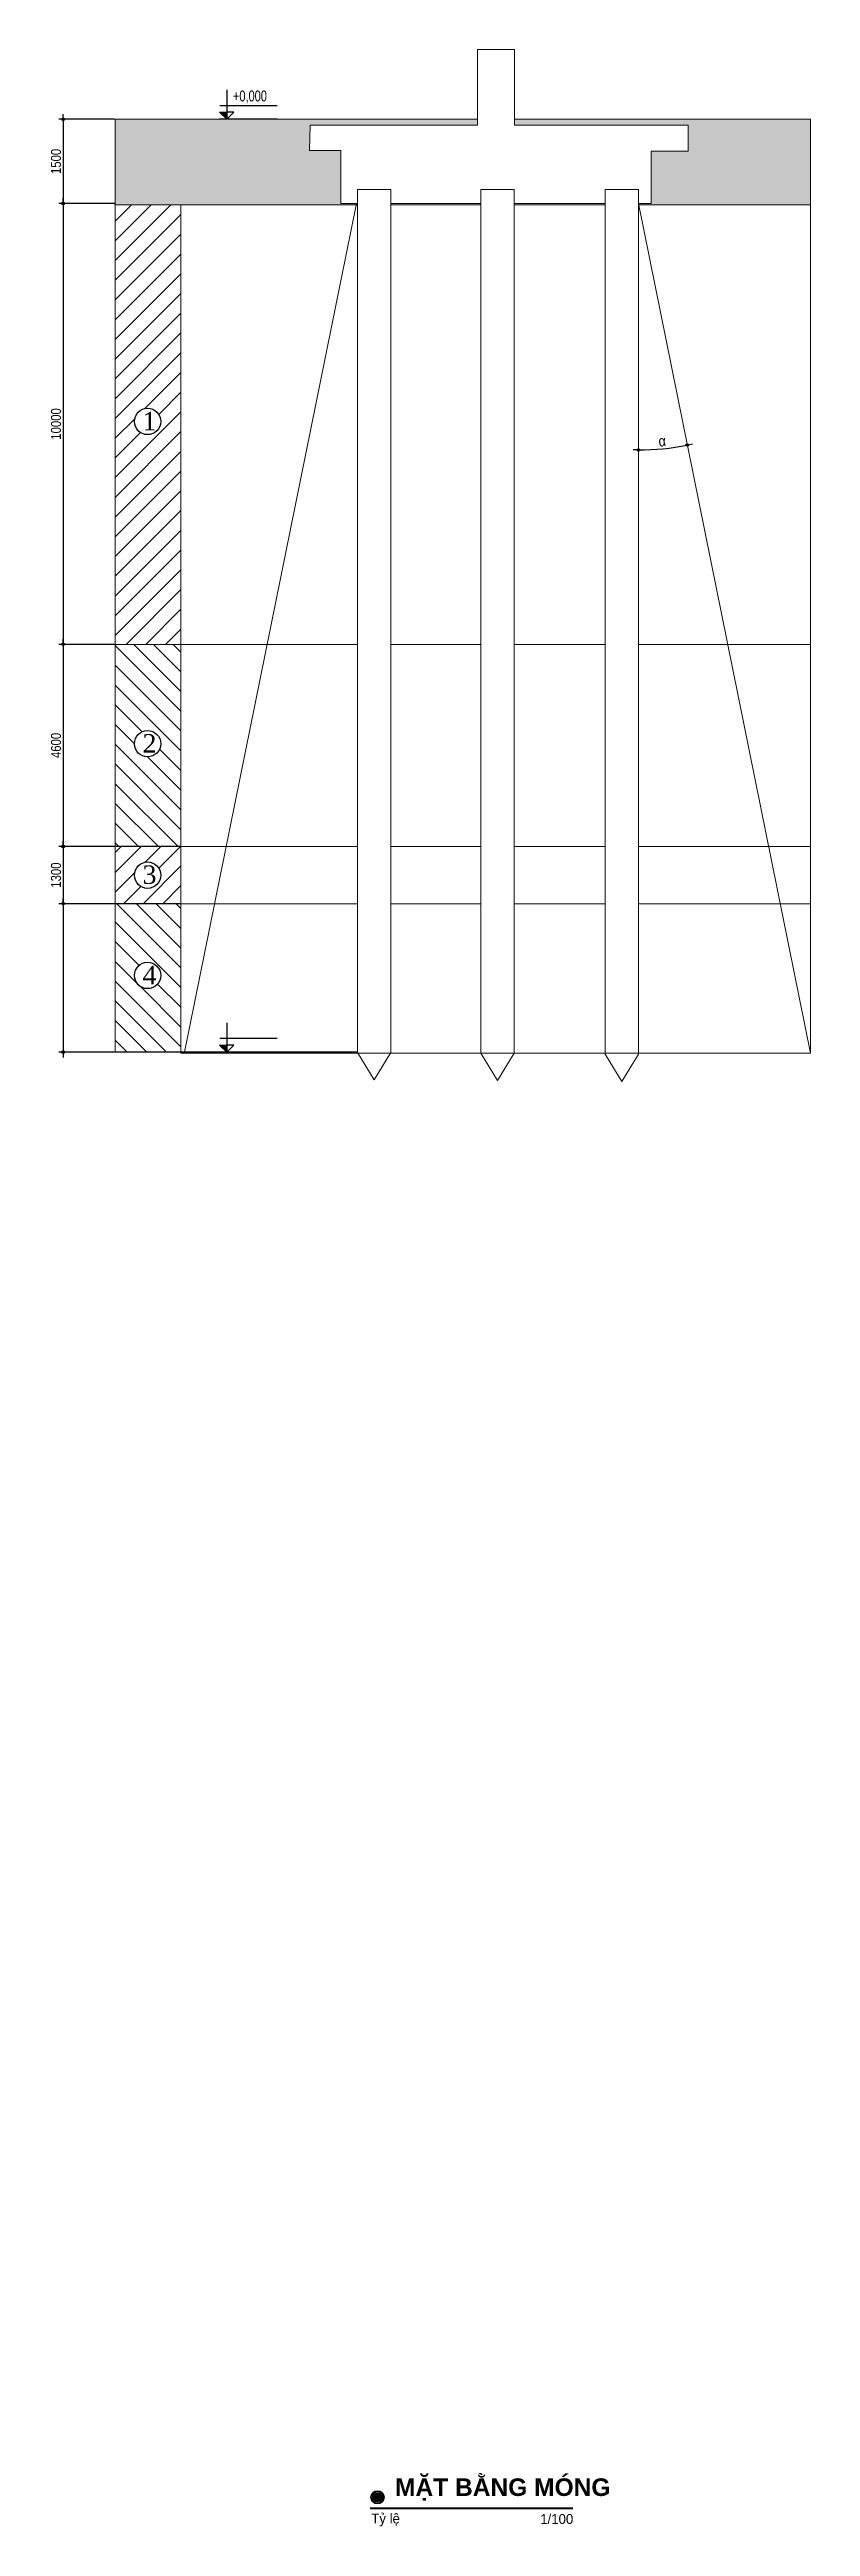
# Model space of a CAD drawing. Extents: x -79995 to 347433, y -157641 to 104789.
# Drawn here: x 226421 to 243740, y 26916 to 83267 of the extents above; entities that cross this region are included whole.
import ezdxf

# ---------------------------------------------------------------- set-up
doc = ezdxf.new("R2010")
doc.units = 0
doc.layers.get('0').update_dxf_attribs({"color": 255, "linetype": 'CONTINUOUS'})
doc.layers.get('DEFPOINTS').update_dxf_attribs({"linetype": 'CONTINUOUS'})
doc.layers.add('DIM', color=1, linetype='CONTINUOUS')
doc.layers.add('TEXT', color=7, linetype='CONTINUOUS')
doc.layers.add('NÉT THẤY KC', color=7, linetype='CONTINUOUS', lineweight=20)
doc.layers.add('TEXT NHỎ KC Dim - Ghi chú', color=3, linetype='CONTINUOUS', lineweight=18)
doc.styles.add('HEL-CONDENSE', font='')
doc.styles.get("Standard").update_dxf_attribs({"font": '', "height": 25})
doc.styles.add('SWISS-CONDENSE', font='')
doc.styles.add('vntimeh.shx', font='', dxfattribs={"width": 0.75})
doc.styles.get('HEL-CONDENSE').set_extended_font_data('VNI-Helve-Condense')
doc.styles.get('Standard').set_extended_font_data('VNI-Helve-Condense')
doc.styles.get('SWISS-CONDENSE').set_extended_font_data('VNI-Swiss-Condense')
doc.styles.get('vntimeh.shx').set_extended_font_data('TCVN-VnTimeH')
doc.dimstyles.new('D100', dxfattribs={"dimtxt": 225, "dimasz": 1.2, "dimexe": 100, "dimexo": 0, "dimgap": 50, "dimtad": 1, "dimdec": 0, "dimzin": 13, "dimdsep": 46, "dimtxsty": 'HEL-CONDENSE', "dimblk": 'D50', "dimcen": 0, "dimclrd": 1, "dimclre": 1, "dimclrt": 7, "dimadec": 0, "dimazin": 0, "dimtfac": 1, "dimtdec": 0, "dimtmove": 0, "dimatfit": 3, "dimldrblk": 'D50', "dimfxl": 1, "dimtolj": 1, "dimtzin": 13, "dimarcsym": 0})

msp = doc.modelspace()

# ---------------------------------------------------------------- texts
at = {"layer": 'TEXT', "color": 7, "linetype": 'Continuous', "ltscale": 100, "char_height": 420, "width": 740.13018, "attachment_point": 5}
for s, insert in [('{\\fTimes New Roman|b0|i0|c0|p18;1}', (228696.889, 74814.326)), ('{\\fTimes New Roman|b0|i0|c0|p18;2}', (228696.889, 67483.299)), ('{\\fTimes New Roman|b0|i0|c0|p18;3}', (228696.889, 64492.679)), ('{\\fTimes New Roman|b0|i0|c0|p18;4}', (228696.889, 62210.818))]:
    msp.add_mtext(s, dxfattribs=dict(at, insert=insert))
at = {"layer": 'TEXT', "color": 7, "insert": (234284.495, 28009.892), "char_height": 400, "attachment_point": 1, "style": 'SWISS-CONDENSE'}
msp.add_mtext('{\\fArial|b1|i0|c0|p34;MẶT BẰNG MÓNG}', dxfattribs=at)
at = {"layer": 'TEXT', "color": 7, "linetype": 'ByBlock', "char_height": 225, "attachment_point": 1, "style": 'SWISS-CONDENSE'}
for s, insert in [('{\\fVNI-Avo|b0|i0|c0|p2;Tyû leä}', (233743.538, 27208.782)), ('{\\fVNI-Avo|b0|i0|c0|p2;1/100}', (237588.635, 27198.808))]:
    msp.add_mtext(s, dxfattribs=dict(at, insert=insert))

# ---------------------------------------------------------------- blocks, each defined once
blk = doc.blocks.new('D50')
at = {"layer": 'DIM'}
blk.add_hatch(color=256, dxfattribs=at).paths.add_polyline_path([(25, 0, 1), (-25, 0, 1)])
blk.add_line((25, 0), (100, 0), dxfattribs=at)
blk.add_circle((0, 0), 25, dxfattribs=at)
blk = doc.blocks.new('*D1920')
at = {"layer": 'DEFPOINTS', "color": 0, "transparency": 16777216}
for p in [(227898, 81680), (226734, 79764), (227898, 79764)]:
    blk.add_point(p, dxfattribs=at)
at = {"layer": 'DIM', "color": 1, "lineweight": -2, "transparency": 16777216}
for p, q in [((227898, 81680), (226634, 81680)), ((226734, 81678), (226734, 79765)), ((227898, 79764), (226634, 79764))]:
    blk.add_line(p, q, dxfattribs=at)
at = {"layer": 'DIM', "color": 1, "lineweight": -2, "transparency": 16777216, "xscale": 1.199999999999999, "yscale": 1.199999999999999, "zscale": 1.199999999999999}
for p, rotation in [((226734, 81680), 90), ((226734, 79764), 270)]:
    blk.add_blockref('D50', p, dxfattribs=dict(at, rotation=rotation))
at = {"layer": 'DIM', "color": 7, "transparency": 16777216, "insert": (226569, 80722), "char_height": 225, "attachment_point": 5, "rotation": 90, "style": 'HEL-CONDENSE'}
blk.add_mtext('\\A1;1500', dxfattribs=at)
blk = doc.blocks.new('*D1921')
at = {"layer": 'DEFPOINTS', "color": 0, "transparency": 16777216}
for p in [(227898, 79764), (226734, 69735), (227898, 69735)]:
    blk.add_point(p, dxfattribs=at)
at = {"layer": 'DIM', "color": 1, "lineweight": -2, "transparency": 16777216}
for p, q in [((227898, 79764), (226634, 79764)), ((226734, 79763), (226734, 69736)), ((227898, 69735), (226634, 69735))]:
    blk.add_line(p, q, dxfattribs=at)
at = {"layer": 'DIM', "color": 1, "lineweight": -2, "transparency": 16777216, "xscale": 1.199999999999999, "yscale": 1.199999999999999, "zscale": 1.199999999999999}
for p, rotation in [((226734, 79764), 90), ((226734, 69735), 270)]:
    blk.add_blockref('D50', p, dxfattribs=dict(at, rotation=rotation))
at = {"layer": 'DIM', "color": 7, "transparency": 16777216, "insert": (226569, 74749), "char_height": 225, "attachment_point": 5, "rotation": 90, "style": 'HEL-CONDENSE'}
blk.add_mtext('\\A1;10000', dxfattribs=at)
blk = doc.blocks.new('ct')
blk.add_hatch(color=256).paths.add_polyline_path([(0, 0), (-1.61, 1.6), (0, 1.6)])
at = {"ltscale": 50}
h = blk.add_hatch(dxfattribs=at)
h.set_pattern_fill('ANSI31', color=8, scale=1.406, style=0)
h.paths.add_polyline_path([(0, 1.6), (0, 0), (1.61, 1.6)])
at = {"color": 8, "ltscale": 50}
for p, q in [((11.56, 0), (-1.64, 0)), ((-1.59, 3.14), (11.47, 3.14))]:
    blk.add_line(p, q, dxfattribs=at)
for points in [[(0, 6.69), (0, 0)], [(0, 0), (-1.61, 1.6), (0, 1.6)], [(0, 0), (1.61, 1.6), (0, 1.6)]]:
    blk.add_lwpolyline(points, dxfattribs=at)
at = {"color": 3, "style": 'vntimeh.shx', "width": 0.75}
blk.add_attdef('CT', (1.41, 4.07), '', height=2, dxfattribs=at)
blk = doc.blocks.new('*D1922')
at = {"layer": 'DEFPOINTS', "color": 0, "transparency": 16777216}
for p in [(227898, 69735), (226734, 65135), (229412, 65135)]:
    blk.add_point(p, dxfattribs=at)
at = {"layer": 'DIM', "color": 1, "lineweight": -2, "transparency": 16777216}
for p, q in [((227898, 69735), (226634, 69735)), ((226734, 69733), (226734, 65136)), ((229412, 65135), (226634, 65135))]:
    blk.add_line(p, q, dxfattribs=at)
at = {"layer": 'DIM', "color": 1, "lineweight": -2, "transparency": 16777216, "xscale": 1.199999999999999, "yscale": 1.199999999999999, "zscale": 1.199999999999999}
for p, rotation in [((226734, 69735), 90), ((226734, 65135), 270)]:
    blk.add_blockref('D50', p, dxfattribs=dict(at, rotation=rotation))
at = {"layer": 'DIM', "color": 7, "transparency": 16777216, "insert": (226569, 67435), "char_height": 225, "attachment_point": 5, "rotation": 90, "style": 'HEL-CONDENSE'}
blk.add_mtext('\\A1;4600', dxfattribs=at)
blk = doc.blocks.new('*D1923')
at = {"layer": 'DEFPOINTS', "color": 0, "transparency": 16777216}
for p in [(229412, 65135), (226734, 63835), (229412, 63835)]:
    blk.add_point(p, dxfattribs=at)
at = {"layer": 'DIM', "color": 1, "lineweight": -2, "transparency": 16777216}
for p, q in [((229412, 65135), (226634, 65135)), ((226734, 65133), (226734, 63836)), ((229412, 63835), (226634, 63835))]:
    blk.add_line(p, q, dxfattribs=at)
at = {"layer": 'DIM', "color": 1, "lineweight": -2, "transparency": 16777216, "xscale": 1.199999999999999, "yscale": 1.199999999999999, "zscale": 1.199999999999999}
for p, rotation in [((226734, 65135), 90), ((226734, 63835), 270)]:
    blk.add_blockref('D50', p, dxfattribs=dict(at, rotation=rotation))
at = {"layer": 'DIM', "color": 7, "transparency": 16777216, "insert": (226569, 64485), "char_height": 225, "attachment_point": 5, "rotation": 90, "style": 'HEL-CONDENSE'}
blk.add_mtext('\\A1;1300', dxfattribs=at)
blk = doc.blocks.new('*D1924')
at = {"layer": 'DEFPOINTS', "color": 0, "transparency": 16777216}
for p in [(229412, 63835), (226734, 60458), (233423, 60458)]:
    blk.add_point(p, dxfattribs=at)
at = {"layer": 'DIM', "color": 1, "lineweight": -2, "transparency": 16777216}
for p, q in [((229412, 63835), (226634, 63835)), ((226734, 63833), (226734, 60459)), ((233423, 60458), (226634, 60458))]:
    blk.add_line(p, q, dxfattribs=at)
at = {"layer": 'DIM', "color": 1, "lineweight": -2, "transparency": 16777216, "xscale": 1.199999999999999, "yscale": 1.199999999999999, "zscale": 1.199999999999999}
for p, rotation in [((226734, 63835), 90), ((226734, 60458), 270)]:
    blk.add_blockref('D50', p, dxfattribs=dict(at, rotation=rotation))
blk = doc.blocks.new('*D1925')
at = {"layer": 'DEFPOINTS', "color": 0, "transparency": 16777216}
for p in [(239823, 80084), (239823, 79764), (240197, 74171), (239823, 60408), (243740, 60436)]:
    blk.add_point(p, dxfattribs=at)
at = {"layer": 'DIM', "color": 1, "lineweight": -2, "transparency": 16777216}
blk.add_arc((239823, 79764), 5606, 270.0123, 281.444, dxfattribs=at)
at = {"layer": 'DIM', "color": 1, "lineweight": -2, "transparency": 16777216, "xscale": 1.199999999999999, "yscale": 1.199999999999999, "zscale": 1.199999999999999}
for p, rotation in [((239823, 74158), 180.0061325039766), ((240937, 74270), 11.45009754887181)]:
    blk.add_blockref('D50', p, dxfattribs=dict(at, rotation=rotation))
at = {"layer": 'DIM', "color": 7, "transparency": 16777216, "insert": (240365, 74359), "char_height": 225, "attachment_point": 5, "rotation": 5.7281, "style": 'HEL-CONDENSE'}
blk.add_mtext('\\A1;{\\H1.08333x;\\C0;α}', dxfattribs=at)

# ---------------------------------------------------------------- dimensions: what is measured, and where the dimension line sits
at = {"layer": 'DIM'}
for base, p1, p2, text, picture, middle in [((226733.628, 79763.939), (227897.652, 81679.636), (227897.652, 79763.939), '1500', '*D1920', (226568.728, 80721.787)), ((226733.628, 69734.63), (227897.652, 79763.939), (227897.652, 69734.63), '10000', '*D1921', (226568.728, 74749.285)), ((226733.628, 60458.094), (229411.91, 63834.63), (233423.34, 60458.094), ' ', '*D1924', (226733.628, 62146.362))]:
    dim = msp.add_linear_dim(base=base, p1=p1, p2=p2, angle=90, text=text, dimstyle='D100', override={"dimtmove": 1}, dxfattribs=at)
    dim.commit()
    dim.dimension.update_dxf_attribs({"geometry": picture, "text_midpoint": middle})
dim = msp.add_angular_dim_2l(base=(240196.601, 74170.605), line1=((239823.255, 79763.939), (243740.155, 60436.194)), line2=((239823.255, 80083.901), (239823.255, 60408.271)), text='{\\H1.08333x;\\C0;α}', dimstyle='D100', override={"dimtmove": 1}, dxfattribs=at)
dim.commit()
dim.dimension.update_dxf_attribs({"geometry": '*D1925', "text_midpoint": (240365.403, 74359.152)})
for base, p1, p2, picture, middle in [((226733.628, 65134.63), (227897.652, 69734.63), (229411.91, 65134.63), '*D1922', (226568.728, 67434.63)), ((226733.628, 63834.63), (229411.91, 65134.63), (229411.91, 63834.63), '*D1923', (226568.728, 64484.63))]:
    dim = msp.add_linear_dim(base=base, p1=p1, p2=p2, angle=90, dimstyle='D100', override={"dimtmove": 1}, dxfattribs=at)
    dim.commit()
    dim.dimension.update_dxf_attribs({"geometry": picture, "text_midpoint": middle})

# ---------------------------------------------------------------- hatches: boundary and pattern name
at = {"layer": 'DIM', "linetype": 'ByBlock'}
msp.add_hatch(color=1, dxfattribs=at).paths.add_polyline_path([(233991.026, 27579.415, 1), (233781.986, 27579.415, 1)])
at = {"layer": 'TEXT NHỎ KC Dim - Ghi chú'}
h = msp.add_hatch(dxfattribs=at)
h.set_pattern_fill('AR-BRELM', color=256)
h.set_pattern_definition([(0, (-23868.88, 0), (0, 135.484), [193.675, -9.525]), (0, (-23868.88, 57.15), (0, 135.484), [193.675, -9.525]), (0, (-23818.08, 67.74), (0, 135.484), [92.075, -9.525]), (0, (-23818.08, 124.89), (0, 135.484), [92.075, -9.525]), (90, (-23868.88, 0), (-203.2, 1e-14), [57.15, -78.334]), (90, (-23878.4, 0), (-203.2, 1e-14), [57.15, -78.334]), (90, (-23818.08, 67.74), (-101.6, 6e-15), [57.15, -78.334]), (90, (-23827.61, 67.74), (-101.6, 6e-15), [57.15, -78.334])])
h.paths.add_polyline_path([(233050.159, 80968.29), (232341.094, 80968.29), (232350.367, 81546.996), (236160.768, 81546.996), (236160.768, 81679.636), (229411.91, 81679.636), (227917.276, 81679.636), (227917.276, 79734.63), (233403.436, 79734.63), (233409.382, 79763.939), (233050.159, 79763.939)])
h.paths.add_polyline_path([(243740.155, 81679.636), (237003.621, 81679.636), (237003.621, 81546.996), (240954.498, 81546.996), (240954.498, 80954.128), (240111.645, 80954.128), (240111.645, 79763.939), (239823.255, 79763.939), (239829.194, 79734.63), (243740.155, 79734.63)])
h = msp.add_hatch(dxfattribs=at)
h.set_pattern_fill('ANSI31', color=256, scale=100)
h.set_pattern_definition([(45, (-23868.88, 0), (-224.5064, 224.5064), [])])
h.paths.add_polyline_path([(229411.91, 65134.63), (227917.276, 65134.63), (227917.276, 63834.63), (229411.91, 63834.63)])
h.paths.add_polyline_path([(228953.64, 64484.016, -1), (228353.64, 64484.016, -1)], flags=16)
h.paths.add_polyline_path([(229411.91, 79734.63), (227917.276, 79734.63), (227917.276, 69734.63), (229411.91, 69734.63)])
h.paths.add_polyline_path([(228953.64, 74805.662, -1), (228353.64, 74805.662, -1)], flags=16)
h.paths.add_polyline_path([(228438.363, 74365.18), (228958.443, 74365.18), (228958.443, 75261.957), (228438.363, 75261.957)], flags=24)
h.paths.add_polyline_path([(228450.021, 64047.167), (228970.101, 64047.167), (228970.101, 64943.945), (228450.021, 64943.945)], flags=24)
h = msp.add_hatch(dxfattribs=at)
h.set_pattern_fill('ANSI31', color=256, scale=100, angle=90)
h.set_pattern_definition([(135, (-23868.88, 0), (-224.5064, -224.5064), [])])
h.paths.add_polyline_path([(229411.91, 69734.63), (227917.276, 69734.63), (227917.276, 65134.63), (229411.91, 65134.63)])
h.paths.add_polyline_path([(228353.64, 67474.636, -1), (228953.64, 67474.636, -1)], flags=16)
h.paths.add_polyline_path([(229411.91, 63834.63), (227917.276, 63834.63), (227917.276, 60458.094), (229411.91, 60458.094)])
h.paths.add_polyline_path([(228953.64, 62202.154, -1), (228353.64, 62202.154, -1)], flags=16)
h.paths.add_polyline_path([(228443.057, 67034.154), (228963.136, 67034.154), (228963.136, 67930.931), (228443.057, 67930.931)], flags=24)
h.paths.add_polyline_path([(228442.754, 61761.672), (228962.833, 61761.672), (228962.833, 62658.45), (228442.754, 62658.45)], flags=24)

# ---------------------------------------------------------------- linework, layer by layer
at = {"layer": 'NÉT THẤY KC'}
for p, q in [((233409.382, 79763.939), (229492.482, 60458.094)), ((239823.255, 79763.939), (243740.155, 60436.194))]:
    msp.add_line(p, q, dxfattribs=at)
for points in [[(232350.367, 81546.996), (236160.768, 81546.996), (236160.768, 83267.292), (237003.621, 83267.292), (237003.621, 81546.996), (240954.498, 81546.996), (240954.498, 80954.128), (240111.645, 80954.128), (240111.645, 79763.939), (239823.255, 79763.939)], [(233426.942, 79763.939), (233050.159, 79763.939), (233050.159, 80968.29), (232341.094, 80968.29), (232350.367, 81546.996)], [(233426.942, 60458.066), (233426.942, 80083.901), (234186.67, 80083.901), (234186.67, 60452.151)], [(236236.455, 60436.194), (236236.455, 80083.901), (236996.182, 80083.901), (236996.182, 60430.28)], [(239063.527, 60414.186), (239063.527, 80083.901), (239823.255, 80083.901), (239823.255, 60408.271)], [(236236.455, 79763.939), (234186.67, 79763.939)], [(234186.67, 79763.939), (236236.455, 79763.939)], [(236236.455, 79763.939), (234186.67, 79763.939)], [(239063.527, 79763.939), (236996.182, 79763.939)], [(236996.182, 79763.939), (239063.527, 79763.939)], [(239063.527, 79763.939), (236996.182, 79763.939)]]:
    msp.add_lwpolyline(points, dxfattribs=at)
at = {"layer": 'TEXT', "color": 7, "linetype": 'ByBlock', "const_width": 48.75}
msp.add_lwpolyline([(238332.354, 27327.648), (234900.721, 27327.648), (238332.354, 27327.648), (233716.518, 27327.648)], dxfattribs=at)
at = {"layer": 'TEXT', "color": 7, "linetype": 'Continuous', "ltscale": 100}
for centre in [(228653.64, 74805.662), (228653.64, 67474.636), (228653.64, 64484.016), (228653.64, 62202.154)]:
    msp.add_circle(centre, 300, dxfattribs=at)
at = {"layer": 'TEXT', "color": 7, "linetype": 'ByBlock'}
for radius in [150.491, 133.77, 104.52]:
    msp.add_circle((233886.506, 27579.415), radius, dxfattribs=at)
at = {"layer": 'TEXT NHỎ KC Dim - Ghi chú'}
for p, q in [((227897.652, 79734.63), (233426.942, 79734.63)), ((234186.67, 79734.63), (236236.455, 79734.63)), ((236996.182, 79734.63), (239063.527, 79734.63)), ((239823.255, 79734.63), (243740.155, 79734.63)), ((227897.652, 69734.63), (233426.942, 69734.63)), ((234186.67, 69734.63), (236236.455, 69734.63)), ((236996.182, 69734.63), (239063.527, 69734.63)), ((239823.255, 69734.63), (243740.155, 69734.63)), ((227897.652, 65134.63), (233426.942, 65134.63)), ((234186.67, 65134.63), (236236.455, 65134.63)), ((236996.182, 65134.63), (239063.527, 65134.63)), ((239823.255, 65134.63), (243740.155, 65134.63)), ((227897.652, 63834.63), (233426.942, 63834.63)), ((234186.67, 63834.63), (236236.455, 63834.63)), ((236996.182, 63834.63), (239063.527, 63834.63)), ((239823.255, 63834.63), (243740.155, 63834.63)), ((233426.942, 60452.151), (233806.806, 59825.531)), ((233806.806, 59825.531), (234186.67, 60452.151)), ((236236.455, 60436.194), (236616.319, 59809.574)), ((236616.319, 59809.574), (236996.182, 60436.194)), ((239063.527, 60414.186), (239443.391, 59787.566)), ((239443.391, 59787.566), (239823.255, 60414.186))]:
    msp.add_line(p, q, dxfattribs=at)
for points in [[(229411.91, 81679.636), (227917.276, 81679.636), (227917.276, 60458.094), (229411.91, 60458.094), (229411.91, 79734.63)], [(229411.91, 81679.636), (236160.768, 81679.636)], [(237003.621, 81679.636), (243740.155, 81679.636), (243740.155, 60436.194), (229411.91, 60436.194), (229411.91, 79734.63)]]:
    msp.add_lwpolyline(points, dxfattribs=at)

# ---------------------------------------------------------------- block references
ref = msp.add_blockref('ct', (230454.427, 81679.636), dxfattribs=dict(xscale=100, yscale=100, zscale=100))
ref.add_attrib('CT', '+0,000', (230595.383, 82086.463), dxfattribs={"color": 3, "height": 250, "style": 'vntimeh.shx', "width": 0.75})
at = {"xscale": 100, "yscale": 100, "zscale": 100}
msp.add_blockref('ct', (230454.427, 60458.094), dxfattribs=at)

msp.set_redraw_order([(e.dxf.handle, doc.entitydb.next_handle()) for e in msp.query("TEXT MTEXT ATTDEF DIMENSION ARC_DIMENSION")])  # texts and dimensions are drawn at this point

doc.saveas('drawing.dxf')
